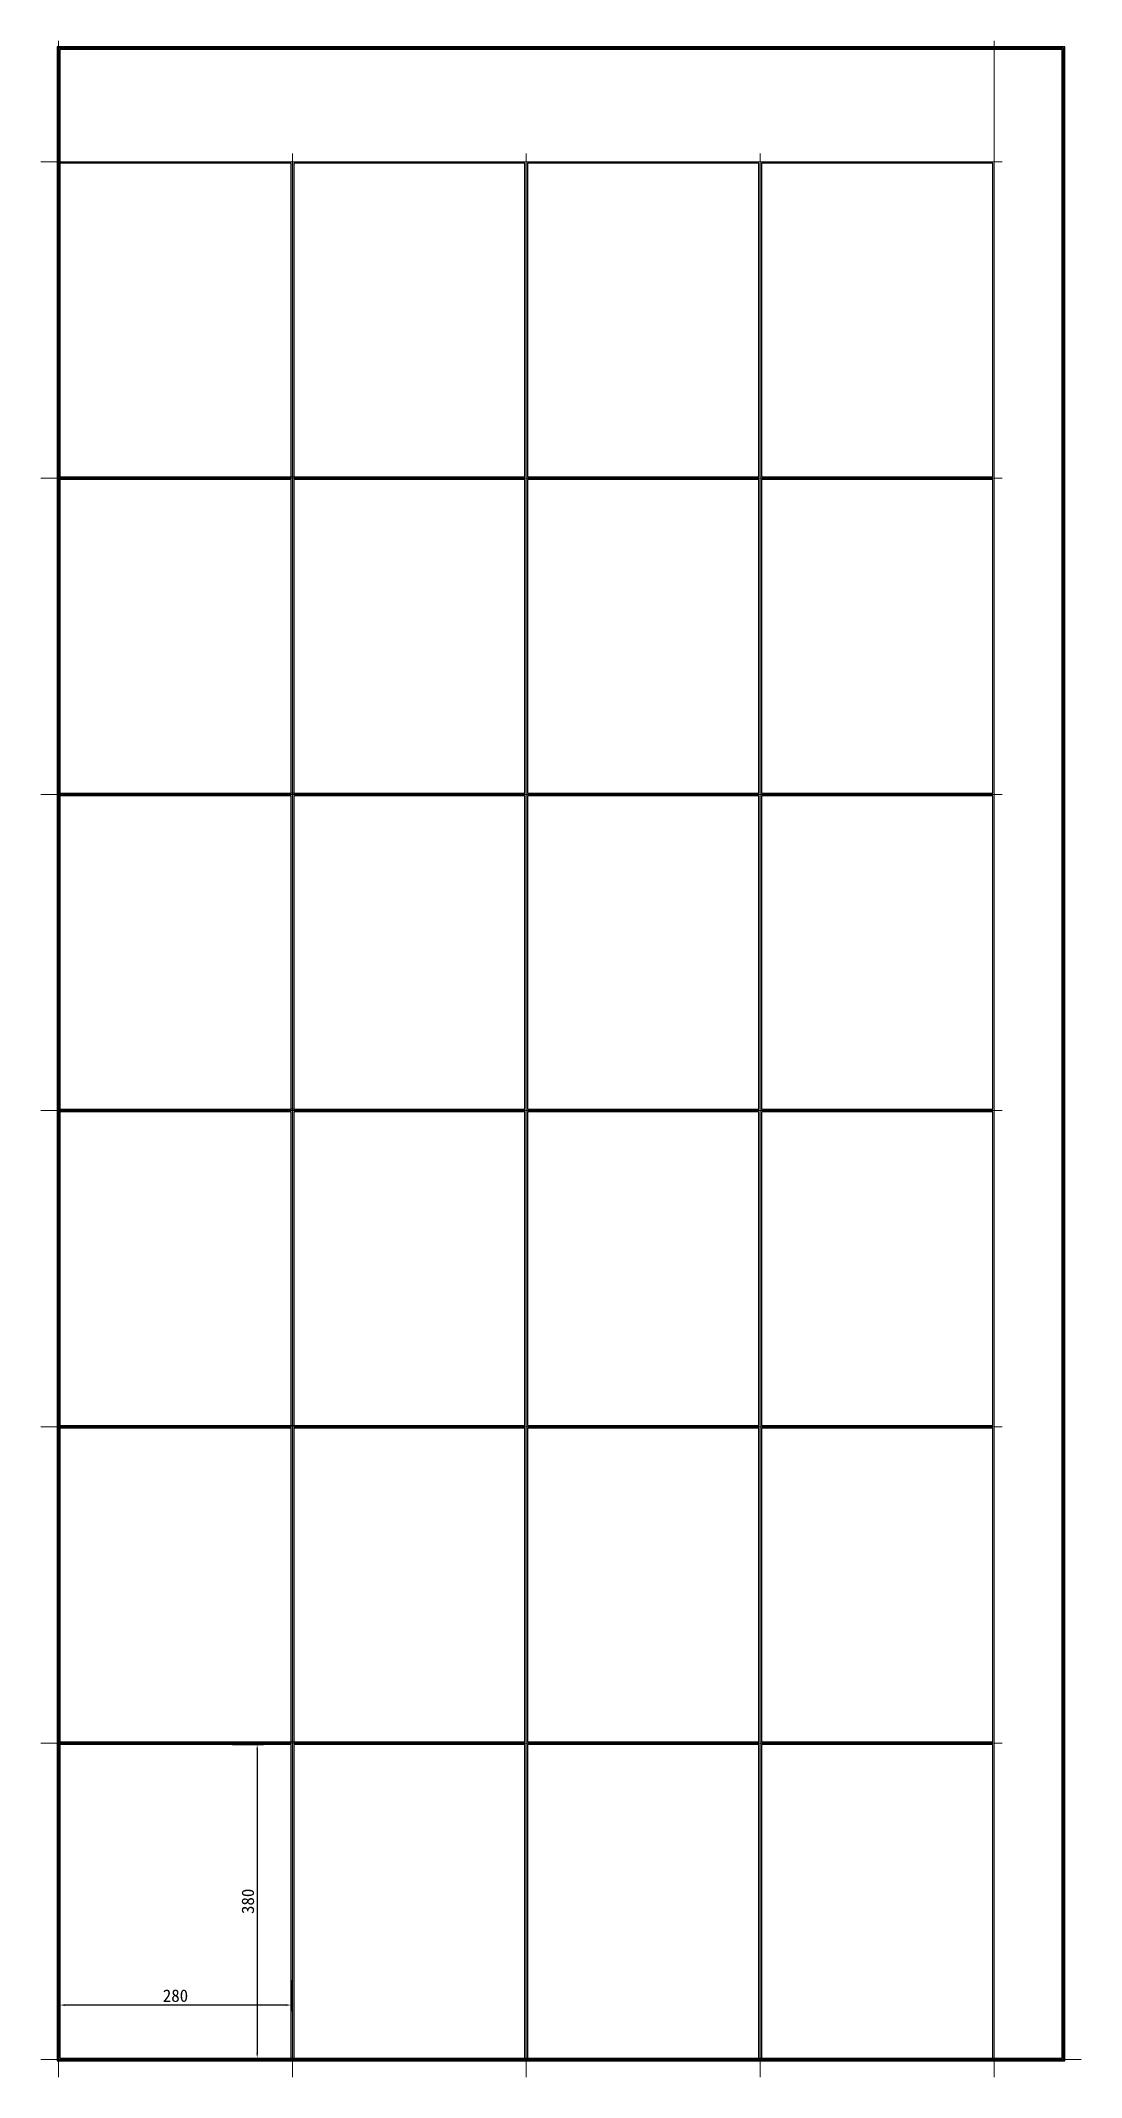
# Model space of a CAD drawing. Header units: millimetres. Extents: x 8271 to 20683, y -3281 to -79.
# Drawn here: x 12014 to 13274, y -2615 to -148 of the extents above; entities that cross this region are included whole.
import ezdxf

# ---------------------------------------------------------------- set-up
doc = ezdxf.new("R2010")
doc.units = ezdxf.units.MM
doc.layers.add('0-标注', color=7, linetype='Continuous')
doc.layers.add('底板框实线', color=7, linetype='Continuous', lineweight=20)
doc.styles.add('ROMANS', font='NSimSun.ttf')
doc.dimstyles.new('DIM 6', dxfattribs={"dimscale": 6, "dimtxt": 2.5, "dimasz": 1, "dimexe": 1.25, "dimexo": 0.625, "dimtad": 1, "dimdsep": 46, "dimtxsty": 'ROMANS', "dimcen": 0, "dimclrt": 7, "dimadec": 0, "dimazin": 0, "dimtfac": 1, "dimtofl": 0, "dimtmove": 1, "dimatfit": 3, "dimfxl": 5, "dimfxlon": 1, "dimarcsym": 0})

msp = doc.modelspace()

# ---------------------------------------------------------------- blocks, each defined once
blk = doc.blocks.new('*D12')
at = {"layer": '0-标注', "color": 0, "lineweight": -2, "transparency": 16777216}
for p, q in [((12245.8, -2212.1), (12283.3, -2212.1)), ((12275.8, -2218.1), (12275.8, -2586.1)), ((12245.8, -2592.1), (12283.3, -2592.1))]:
    blk.add_line(p, q, dxfattribs=at)
at = {"layer": '0-标注', "color": 0, "transparency": 16777216}
for points in [[(12274.8, -2218.1), (12276.8, -2218.1), (12275.8, -2212.1)], [(12274.8, -2586.1), (12276.8, -2586.1), (12275.8, -2592.1)]]:
    blk.add_solid(points, dxfattribs=at)
at = {"layer": 'Defpoints', "color": 0, "transparency": 16777216}
for p in [(12036.9, -2212.1), (12036.9, -2592.1), (12275.8, -2592.1)]:
    blk.add_point(p, dxfattribs=at)
at = {"layer": '0-标注', "color": 7, "transparency": 16777216, "insert": (12264.6, -2402.1), "char_height": 15, "attachment_point": 5, "rotation": 90, "style": 'ROMANS'}
blk.add_mtext('380', dxfattribs=at)
blk = doc.blocks.new('*D11')
at = {"layer": '0-标注', "color": 0, "lineweight": -2, "transparency": 16777216}
for p, q in [((12036.9, -2497.8), (12036.9, -2535.3)), ((12316.9, -2497.8), (12316.9, -2535.3)), ((12310.9, -2527.8), (12042.9, -2527.8))]:
    blk.add_line(p, q, dxfattribs=at)
at = {"layer": '0-标注', "color": 0, "transparency": 16777216}
for points in [[(12042.9, -2526.8), (12042.9, -2528.8), (12036.9, -2527.8)], [(12310.9, -2526.8), (12310.9, -2528.8), (12316.9, -2527.8)]]:
    blk.add_solid(points, dxfattribs=at)
at = {"layer": 'Defpoints', "color": 0, "transparency": 16777216}
for p in [(12036.9, -2212.1), (12316.9, -2212.1), (12036.9, -2527.8)]:
    blk.add_point(p, dxfattribs=at)
at = {"layer": '0-标注', "color": 7, "transparency": 16777216, "insert": (12176.9, -2516.5), "char_height": 15, "attachment_point": 5, "style": 'ROMANS'}
blk.add_mtext('280', dxfattribs=at)

# ---------------------------------------------------------------- dimensions: what is measured, and where the dimension line sits
at = {"layer": '0-标注'}
dim = msp.add_linear_dim(base=(12275.839, -2592.067), p1=(12036.924, -2212.067), p2=(12036.924, -2592.067), angle=90, dimstyle='DIM 6', override={"dimscale": 6, "dimlfac": 1}, dxfattribs=at)
dim.commit()
dim.dimension.update_dxf_attribs({"geometry": '*D12', "text_midpoint": (12264.589, -2402.067)})
dim = msp.add_linear_dim(base=(12036.924, -2527.768), p1=(12316.924, -2212.067), p2=(12036.924, -2212.067), dimstyle='DIM 6', override={"dimscale": 6, "dimlfac": 1}, dxfattribs=at)
dim.commit()
dim.dimension.update_dxf_attribs({"geometry": '*D11', "text_midpoint": (12176.924, -2516.518)})

# ---------------------------------------------------------------- linework, layer by layer
at = {"layer": '0-标注'}
for points in [[(12033.724, -2595.267), (13253.724, -2595.267), (13253.724, -155.267), (12033.724, -155.267)], [(12036.924, -2592.067), (13250.524, -2592.067), (13250.524, -158.467), (12036.924, -158.467)], [(12036.924, -676.067), (12316.924, -676.067), (12316.924, -296.067), (12036.924, -296.067)], [(12320.124, -676.067), (12600.124, -676.067), (12600.124, -296.067), (12320.124, -296.067)], [(12603.324, -676.067), (12883.324, -676.067), (12883.324, -296.067), (12603.324, -296.067)], [(12886.524, -676.067), (13166.524, -676.067), (13166.524, -296.067), (12886.524, -296.067)], [(12036.924, -1059.267), (12316.924, -1059.267), (12316.924, -679.267), (12036.924, -679.267)], [(12320.124, -1059.267), (12600.124, -1059.267), (12600.124, -679.267), (12320.124, -679.267)], [(12603.324, -1059.267), (12883.324, -1059.267), (12883.324, -679.267), (12603.324, -679.267)], [(12886.524, -1059.267), (13166.524, -1059.267), (13166.524, -679.267), (12886.524, -679.267)], [(12036.924, -1442.467), (12316.924, -1442.467), (12316.924, -1062.467), (12036.924, -1062.467)], [(12320.124, -1442.467), (12600.124, -1442.467), (12600.124, -1062.467), (12320.124, -1062.467)], [(12603.324, -1442.467), (12883.324, -1442.467), (12883.324, -1062.467), (12603.324, -1062.467)], [(12886.524, -1442.467), (13166.524, -1442.467), (13166.524, -1062.467), (12886.524, -1062.467)], [(12036.924, -1825.667), (12316.924, -1825.667), (12316.924, -1445.667), (12036.924, -1445.667)], [(12320.124, -1825.667), (12600.124, -1825.667), (12600.124, -1445.667), (12320.124, -1445.667)], [(12603.324, -1825.667), (12883.324, -1825.667), (12883.324, -1445.667), (12603.324, -1445.667)], [(12886.524, -1825.667), (13166.524, -1825.667), (13166.524, -1445.667), (12886.524, -1445.667)], [(12036.924, -2208.867), (12316.924, -2208.867), (12316.924, -1828.867), (12036.924, -1828.867)], [(12320.124, -2208.867), (12600.124, -2208.867), (12600.124, -1828.867), (12320.124, -1828.867)], [(12603.324, -2208.867), (12883.324, -2208.867), (12883.324, -1828.867), (12603.324, -1828.867)], [(12886.524, -2208.867), (13166.524, -2208.867), (13166.524, -1828.867), (12886.524, -1828.867)], [(12036.924, -2592.067), (12316.924, -2592.067), (12316.924, -2212.067), (12036.924, -2212.067)], [(12320.124, -2592.067), (12600.124, -2592.067), (12600.124, -2212.067), (12320.124, -2212.067)], [(12603.324, -2592.067), (12883.324, -2592.067), (12883.324, -2212.067), (12603.324, -2212.067)], [(12886.524, -2592.067), (13166.524, -2592.067), (13166.524, -2212.067), (12886.524, -2212.067)]]:
    msp.add_lwpolyline(points, close=True, dxfattribs=at)
at = {"layer": '0-标注', "color": 1}
msp.add_lwpolyline([(12035.324, -2593.667), (13252.124, -2593.667), (13252.124, -156.867), (12035.324, -156.867)], close=True, dxfattribs=at)
at = {"layer": '底板框实线', "color": 1}
for p, q in [((12035.324, -2615.267), (12035.324, -147.695)), ((13168.124, -2615.267), (13168.124, -147.695)), ((13178.124, -294.467), (12013.724, -294.467)), ((12318.524, -2615.267), (12318.524, -284.467)), ((12601.724, -2615.267), (12601.724, -284.467)), ((12884.924, -2615.267), (12884.924, -284.467)), ((13178.124, -677.667), (12013.724, -677.667)), ((13178.124, -1060.867), (12013.724, -1060.867)), ((13178.124, -1444.067), (12013.724, -1444.067)), ((13178.124, -1827.267), (12013.724, -1827.267)), ((13178.124, -2210.467), (12013.724, -2210.467)), ((13273.724, -2593.667), (12013.724, -2593.667))]:
    msp.add_line(p, q, dxfattribs=at)
at = {"layer": '底板框实线'}
for p, q in [((12036.924, -496.067), (12036.924, -676.067)), ((12036.924, -676.067), (12334.924, -676.067)), ((12036.924, -879.267), (12036.924, -1059.267)), ((12036.924, -1059.267), (12334.924, -1059.267)), ((12036.924, -1262.467), (12036.924, -1442.467)), ((12036.924, -1442.467), (12334.924, -1442.467)), ((12036.924, -1645.667), (12036.924, -1825.667)), ((12036.924, -1825.667), (12334.924, -1825.667)), ((12036.924, -2028.867), (12036.924, -2208.867)), ((12036.924, -2208.867), (12334.924, -2208.867)), ((12036.924, -2412.067), (12036.924, -2592.067)), ((12036.924, -2592.067), (12334.924, -2592.067))]:
    msp.add_line(p, q, dxfattribs=at)

msp.set_redraw_order([(e.dxf.handle, doc.entitydb.next_handle()) for e in msp.query("TEXT MTEXT ATTDEF DIMENSION ARC_DIMENSION")])  # texts and dimensions are drawn at this point

doc.saveas('drawing.dxf')
